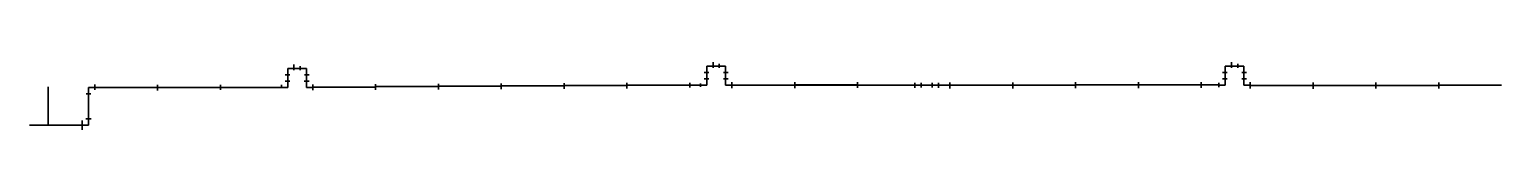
# Model space of a CAD drawing. Header units: metres. Extents: x 1642 to 8476, y 831 to 5441.
# Drawn here: x 3836.6 to 4070.9, y 5430.3 to 5441.1 of the extents above; entities that cross this region are included whole.
import ezdxf

# ---------------------------------------------------------------- set-up
doc = ezdxf.new("R2010")
doc.units = ezdxf.units.M

msp = doc.modelspace()

# ---------------------------------------------------------------- linework, layer by layer
at = {"color": 18, "lineweight": 35, "true_color": 0x000000}
for p, q in [((3878.731, 5439.795), (3878.731, 5440.695)), ((3879.731, 5439.795), (3879.731, 5440.452)), ((3945.431, 5440.163), (3945.431, 5441.064)), ((3946.431, 5440.163), (3946.431, 5440.821)), ((4027.931, 5440.163), (4027.931, 5441.064)), ((4028.931, 5440.163), (4028.931, 5440.821)), ((3877.319, 5439.062), (3878.054, 5439.062)), ((3877.731, 5439.062), (3877.731, 5440.062)), ((3877.731, 5440.062), (3878.731, 5440.062)), ((3877.731, 5438.062), (3877.731, 5439.062)), ((3878.731, 5440.062), (3879.731, 5440.062)), ((3879.731, 5440.062), (3880.731, 5440.062)), ((3881.142, 5439.062), (3880.407, 5439.062)), ((3880.731, 5440.062), (3880.731, 5439.062)), ((3880.731, 5438.062), (3880.731, 5439.062)), ((3944.019, 5439.43), (3944.754, 5439.43)), ((3944.019, 5438.43), (3944.784, 5438.43)), ((3944.431, 5439.43), (3944.431, 5440.43)), ((3944.431, 5440.43), (3945.431, 5440.43)), ((3944.431, 5438.43), (3944.431, 5439.43)), ((3944.431, 5437.43), (3944.431, 5438.43)), ((3944.431, 5437.43), (3944.431, 5438.43)), ((3945.431, 5440.43), (3946.431, 5440.43)), ((3946.431, 5440.43), (3947.431, 5440.43)), ((3947.842, 5438.43), (3947.077, 5438.43)), ((3947.842, 5439.43), (3947.107, 5439.43)), ((3947.431, 5440.43), (3947.431, 5439.43)), ((3947.431, 5438.43), (3947.431, 5439.43)), ((3947.431, 5437.43), (3947.431, 5438.43)), ((4026.519, 5439.43), (4027.254, 5439.43)), ((4026.519, 5438.43), (4027.284, 5438.43)), ((4026.931, 5439.43), (4026.931, 5440.43)), ((4026.931, 5440.43), (4027.931, 5440.43)), ((4026.931, 5438.43), (4026.931, 5439.43)), ((4026.931, 5437.43), (4026.931, 5438.43)), ((4026.931, 5437.43), (4026.931, 5438.43)), ((4027.931, 5440.43), (4028.931, 5440.43)), ((4028.931, 5440.43), (4029.931, 5440.43)), ((4030.342, 5438.43), (4029.577, 5438.43)), ((4030.342, 5439.43), (4029.607, 5439.43)), ((4029.931, 5440.43), (4029.931, 5439.43)), ((4029.931, 5438.43), (4029.931, 5439.43)), ((4029.931, 5437.43), (4029.931, 5438.43)), ((3839.631, 5431.062), (3839.631, 5437.171)), ((3845.679, 5436.062), (3846.382, 5436.062)), ((3846.031, 5436.062), (3846.031, 5437.062)), ((3846.031, 5437.062), (3847.031, 5437.062)), ((3846.031, 5432.062), (3846.031, 5436.062)), ((3847.031, 5436.659), (3847.031, 5437.522)), ((3847.031, 5437.062), (3857.031, 5437.062)), ((3857.031, 5437.457), (3857.031, 5436.549)), ((3857.031, 5437.062), (3867.031, 5437.062)), ((3867.031, 5437.457), (3867.031, 5436.696)), ((3867.031, 5437.062), (3876.731, 5437.062)), ((3876.731, 5437.457), (3876.731, 5436.962)), ((3876.731, 5437.062), (3877.731, 5437.062)), ((3877.319, 5438.062), (3878.084, 5438.062)), ((3877.731, 5437.062), (3877.731, 5438.062)), ((3881.142, 5438.062), (3880.377, 5438.062)), ((3880.731, 5437.062), (3880.731, 5438.062)), ((3881.731, 5437.062), (3880.731, 5437.062)), ((3881.731, 5437.516), (3881.731, 5436.608)), ((3881.731, 5437.457), (3881.731, 5436.962)), ((3881.731, 5437.121), (3891.731, 5437.121)), ((3891.731, 5437.575), (3891.731, 5436.667)), ((3891.731, 5437.516), (3891.731, 5436.755)), ((3891.731, 5437.18), (3901.731, 5437.18)), ((3901.731, 5437.634), (3901.731, 5436.727)), ((3901.731, 5437.575), (3901.731, 5436.814)), ((3901.731, 5437.239), (3911.731, 5437.239)), ((3911.731, 5437.693), (3911.731, 5436.786)), ((3911.731, 5437.634), (3911.731, 5436.873)), ((3911.731, 5437.298), (3921.731, 5437.298)), ((3921.731, 5437.752), (3921.731, 5436.845)), ((3921.731, 5437.693), (3921.731, 5436.932)), ((3921.731, 5437.357), (3931.731, 5437.357)), ((3931.731, 5437.811), (3931.731, 5436.904)), ((3931.731, 5437.752), (3931.731, 5436.991)), ((3931.731, 5437.416), (3941.731, 5437.416)), ((3941.731, 5437.811), (3941.731, 5437.05)), ((3941.731, 5437.43), (3943.431, 5437.43)), ((3943.431, 5437.231), (3943.431, 5437.673)), ((3943.431, 5437.625), (3943.431, 5437.131)), ((3943.431, 5437.43), (3944.431, 5437.43)), ((3943.431, 5437.43), (3944.431, 5437.43)), ((3948.431, 5437.43), (3947.431, 5437.43)), ((3948.431, 5437.884), (3948.431, 5436.977)), ((3948.431, 5437.825), (3948.431, 5437.33)), ((3948.431, 5437.825), (3948.431, 5436.918)), ((3948.431, 5437.766), (3948.431, 5437.005)), ((3948.431, 5437.43), (3979.431, 5437.43)), ((3948.431, 5437.43), (3958.431, 5437.43)), ((3958.431, 5437.884), (3958.431, 5436.977)), ((3958.431, 5437.839), (3958.431, 5436.932)), ((3958.431, 5437.825), (3958.431, 5437.064)), ((3958.431, 5437.78), (3958.431, 5437.019)), ((3958.431, 5437.444), (3968.431, 5437.444)), ((3968.431, 5437.898), (3968.431, 5436.991)), ((3968.431, 5437.839), (3968.431, 5437.078)), ((3977.531, 5437.801), (3977.531, 5436.997)), ((3978.531, 5437.06), (3978.531, 5437.801)), ((3983.131, 5437.399), (3978.531, 5437.43)), ((3980.331, 5437.06), (3980.331, 5437.801)), ((3981.331, 5437.801), (3981.331, 5436.997)), ((3983.131, 5437.838), (3983.131, 5436.931)), ((3983.131, 5437.793), (3983.131, 5436.886)), ((3983.131, 5437.779), (3983.131, 5437.018)), ((3983.131, 5437.028), (3983.131, 5437.77)), ((3983.131, 5437.734), (3983.131, 5436.974)), ((3983.131, 5437.399), (3993.131, 5437.399)), ((3993.131, 5437.852), (3993.131, 5436.945)), ((3993.131, 5437.852), (3993.131, 5436.945)), ((3993.131, 5437.808), (3993.131, 5436.9)), ((3993.131, 5437.793), (3993.131, 5437.033)), ((3993.131, 5437.793), (3993.131, 5437.033)), ((3993.131, 5437.749), (3993.131, 5436.988)), ((3993.131, 5437.413), (4003.131, 5437.413)), ((4003.131, 5437.884), (4003.131, 5436.977)), ((4003.131, 5437.867), (4003.131, 5436.959)), ((4003.131, 5437.839), (4003.131, 5436.932)), ((4003.131, 5437.825), (4003.131, 5437.064)), ((4003.131, 5437.808), (4003.131, 5437.047)), ((4003.131, 5437.78), (4003.131, 5437.019)), ((4003.131, 5437.444), (4013.131, 5437.444)), ((4013.131, 5437.898), (4013.131, 5436.991)), ((4013.131, 5437.884), (4013.131, 5436.977)), ((4013.131, 5437.839), (4013.131, 5437.078)), ((4013.131, 5437.839), (4013.131, 5436.932)), ((4013.131, 5437.825), (4013.131, 5437.064)), ((4013.131, 5437.78), (4013.131, 5437.019)), ((4013.131, 5437.444), (4023.131, 5437.444)), ((4023.131, 5437.898), (4023.131, 5436.991)), ((4023.131, 5437.839), (4023.131, 5437.078)), ((4023.131, 5437.444), (4025.931, 5437.444)), ((4025.931, 5437.092), (4025.931, 5437.797)), ((4025.931, 5437.231), (4025.931, 5437.673)), ((4025.931, 5437.625), (4025.931, 5437.131)), ((4025.931, 5437.43), (4026.931, 5437.43)), ((4025.931, 5437.43), (4026.931, 5437.43)), ((4030.931, 5437.43), (4029.931, 5437.43)), ((4030.931, 5437.884), (4030.931, 5436.977)), ((4030.931, 5437.825), (4030.931, 5437.33)), ((4030.931, 5437.825), (4030.931, 5436.918)), ((4030.931, 5437.825), (4030.931, 5436.918)), ((4030.931, 5437.825), (4030.931, 5436.918)), ((4030.931, 5437.78), (4030.931, 5436.873)), ((4030.931, 5437.766), (4030.931, 5437.005)), ((4030.931, 5437.766), (4030.931, 5437.005)), ((4030.931, 5437.766), (4030.931, 5437.005)), ((4030.931, 5437.721), (4030.931, 5436.96)), ((4030.931, 5437.385), (4040.931, 5437.385)), ((4040.931, 5437.856), (4040.931, 5436.949)), ((4040.931, 5437.839), (4040.931, 5436.932)), ((4040.931, 5437.811), (4040.931, 5436.904)), ((4040.931, 5437.797), (4040.931, 5437.036)), ((4040.931, 5437.797), (4040.931, 5436.89)), ((4040.931, 5437.797), (4040.931, 5436.89)), ((4040.931, 5437.78), (4040.931, 5437.019)), ((4040.931, 5437.752), (4040.931, 5436.992)), ((4040.931, 5437.752), (4040.931, 5436.845)), ((4040.931, 5437.738), (4040.931, 5436.977)), ((4040.931, 5437.738), (4040.931, 5436.977)), ((4040.931, 5437.693), (4040.931, 5436.933)), ((4040.931, 5437.358), (4050.931, 5437.358)), ((4050.931, 5437.829), (4050.931, 5436.922)), ((4050.931, 5437.829), (4050.931, 5436.922)), ((4050.931, 5437.829), (4050.931, 5436.922)), ((4050.931, 5437.811), (4050.931, 5436.904)), ((4050.931, 5437.784), (4050.931, 5436.877)), ((4050.931, 5437.784), (4050.931, 5436.877)), ((4050.931, 5437.77), (4050.931, 5437.009)), ((4050.931, 5437.77), (4050.931, 5437.009)), ((4050.931, 5437.77), (4050.931, 5437.009)), ((4050.931, 5437.752), (4050.931, 5436.992)), ((4050.931, 5437.725), (4050.931, 5436.964)), ((4050.931, 5437.725), (4050.931, 5436.964)), ((4050.931, 5437.389), (4060.931, 5437.389)), ((4060.931, 5437.86), (4060.931, 5436.953)), ((4060.931, 5437.86), (4060.931, 5436.953)), ((4060.931, 5437.86), (4060.931, 5436.953)), ((4060.931, 5437.843), (4060.931, 5436.936)), ((4060.931, 5437.815), (4060.931, 5436.908)), ((4060.931, 5437.815), (4060.931, 5436.908)), ((4060.931, 5437.801), (4060.931, 5437.04)), ((4060.931, 5437.801), (4060.931, 5437.04)), ((4060.931, 5437.801), (4060.931, 5437.04)), ((4060.931, 5437.784), (4060.931, 5437.023)), ((4060.931, 5437.756), (4060.931, 5436.995)), ((4060.931, 5437.756), (4060.931, 5436.995)), ((4060.931, 5437.421), (4070.931, 5437.421)), ((3845.031, 5431.792), (3845.031, 5430.332)), ((3845.585, 5432.062), (3846.476, 5432.062)), ((3846.031, 5431.062), (3846.031, 5432.062)), ((3836.631, 5431.062), (3839.631, 5431.062)), ((3836.631, 5431.062), (3839.631, 5431.062)), ((3839.631, 5431.062), (3842.931, 5431.062)), ((3842.931, 5431.062), (3845.031, 5431.062)), ((3845.031, 5431.062), (3846.031, 5431.062))]:
    msp.add_line(p, q, dxfattribs=at)

doc.saveas('drawing.dxf')
